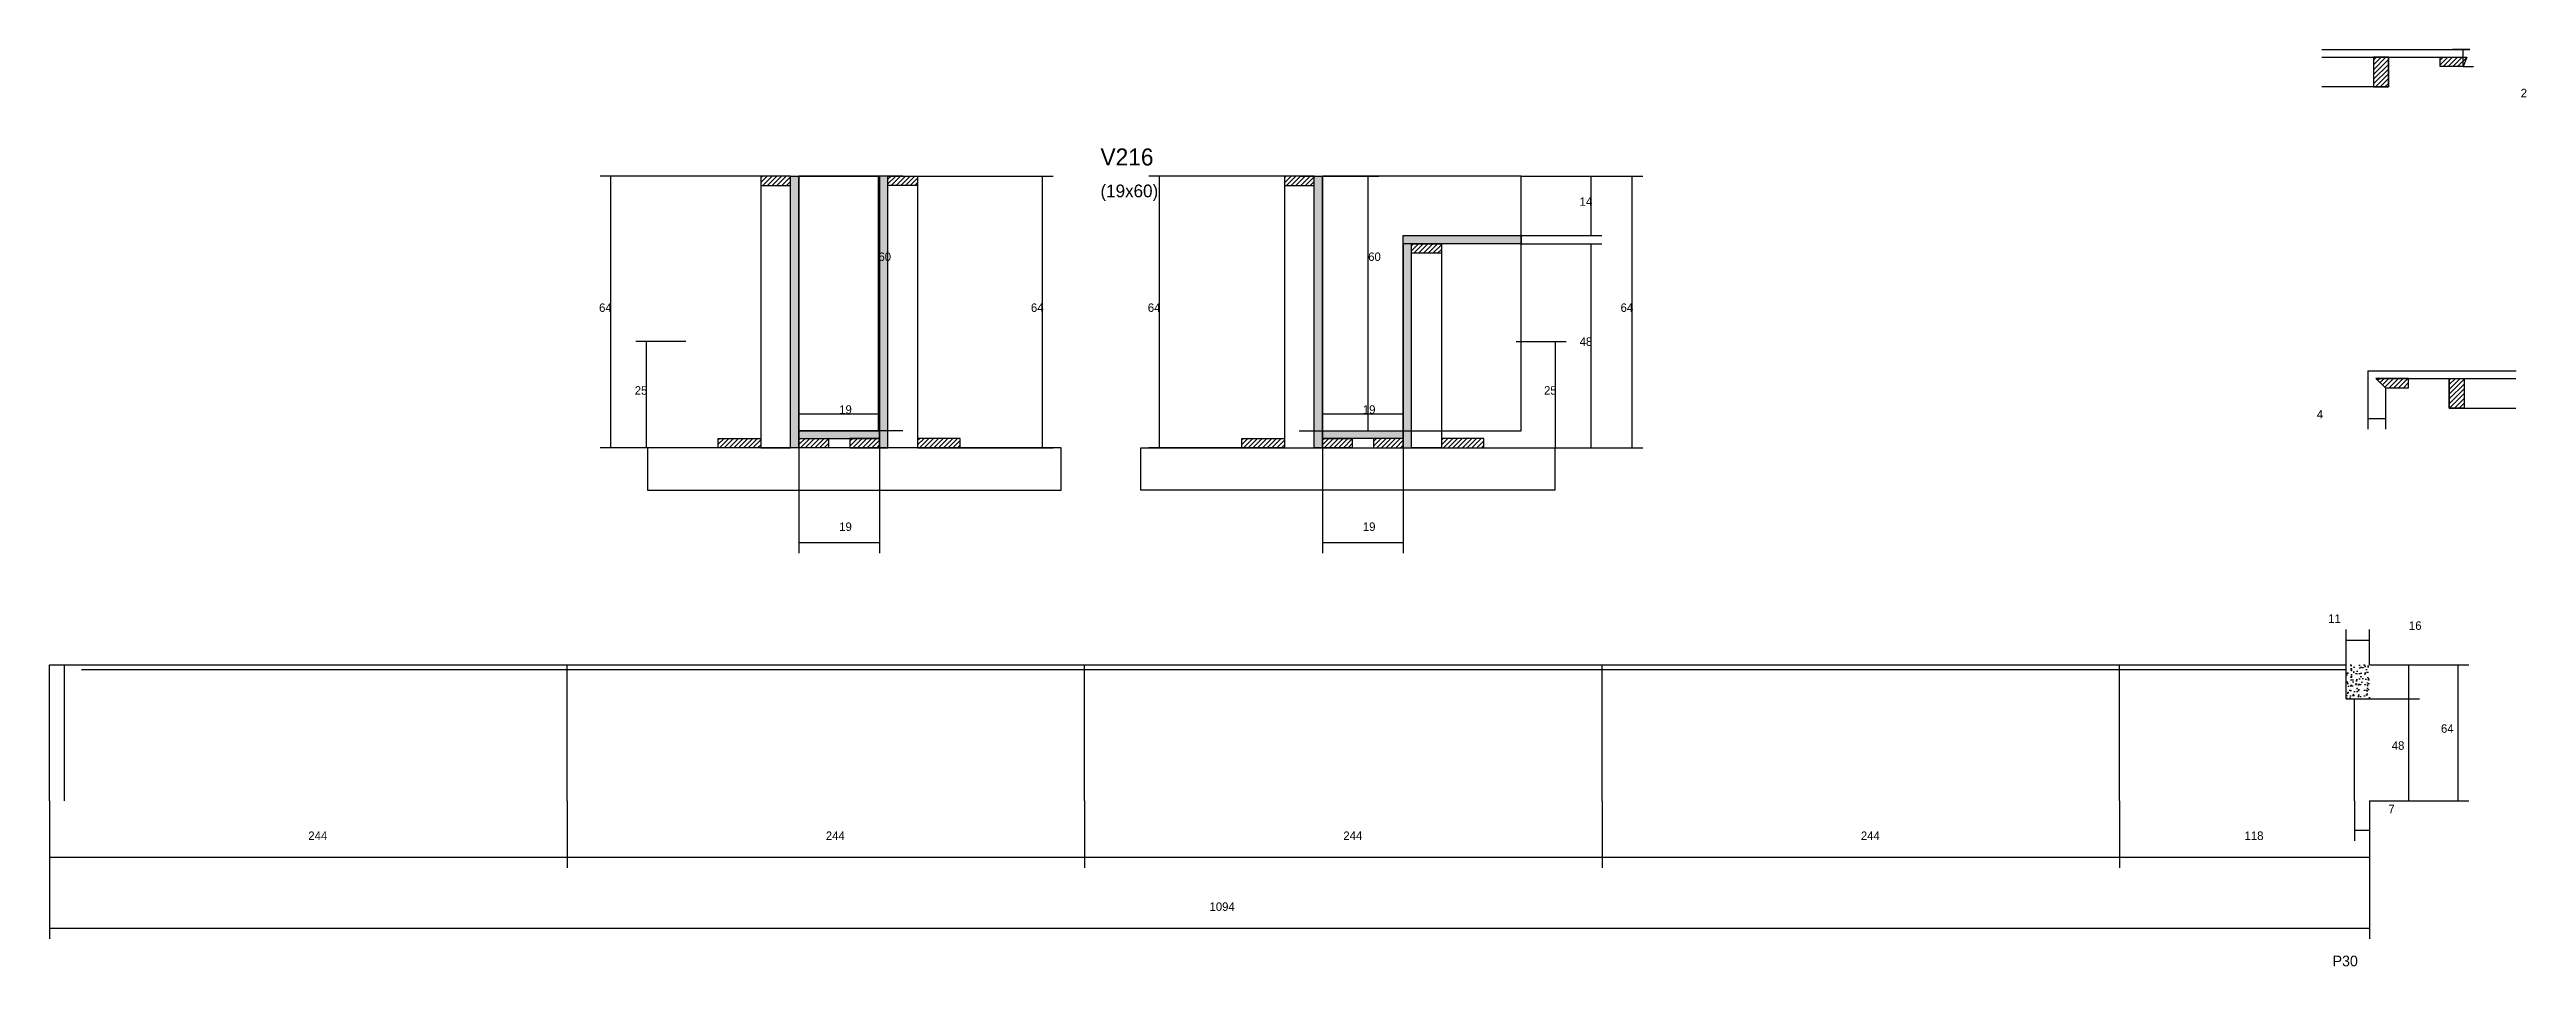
# Model space of a CAD drawing. Header units: metres. Extents: x -65046 to 21926, y -45195 to 1016.
# Drawn here: x 17104 to 18272, y -13572 to -13140 of the extents above; entities that cross this region are included whole.
import ezdxf

# ---------------------------------------------------------------- set-up
doc = ezdxf.new("R2010")
doc.units = ezdxf.units.M
for name, color, linetype in [('CONCRETO', 251, 'Continuous'), ('COTA', 241, 'Continuous'), ('Hachura', 253, 'Continuous'), ('Madeira', 126, 'Continuous'), ('NOMENCLATURA', 7, 'Continuous'), ('Painéis', 200, 'Continuous'), ('SARR_2.2x7', 40, 'Continuous'), ('Texto Seção', 7, 'Continuous')]:
    doc.layers.add(name, color=color, linetype=linetype)

msp = doc.modelspace()

# ---------------------------------------------------------------- texts
at = {"layer": 'COTA'}
for s, p in [('2', (18269.6, -13162.9)), ('14', (17825.9, -13214)), ('60', (17495.3, -13240)), ('60', (17726.2, -13240)), ('64', (17363.6, -13264)), ('64', (17567.2, -13264)), ('64', (17622.3, -13264)), ('64', (17845.2, -13264)), ('48', (17825.9, -13280)), ('25', (17380.4, -13303)), ('25', (17809.1, -13303)), ('19', (17476.8, -13312)), ('19', (17723.7, -13312)), ('4', (18173.5, -13314.2)), ('19', (17476.8, -13367.2)), ('19', (17723.7, -13367.2)), ('7', (18207.2, -13500.2)), ('244', (17226.5, -13512.8)), ('244', (17470.5, -13512.8)), ('244', (17714.5, -13512.8)), ('244', (17958.5, -13512.8)), ('118', (18139.4, -13512.8)), ('1094', (17651.4, -13546.2))]:
    msp.add_text(s, height=4, dxfattribs=at).set_placement(p)
at = {"layer": 'NOMENCLATURA'}
msp.add_text('P30', height=5, dxfattribs=at).set_placement((18180.9, -13572.3))
at = {"layer": 'Painéis'}
for s, p in [('11', (18178.8, -13410.5)), ('16', (18216.9, -13413.8)), ('64', (18232, -13462.3)), ('48', (18208.8, -13470.3))]:
    msp.add_text(s, height=4, dxfattribs=at).set_placement(p)
at = {"layer": 'Texto Seção'}
for s, height, p in [('V216', 8, (17600, -13195)), ('(19x60)', 6, (17600, -13210))]:
    msp.add_text(s, height=height, dxfattribs=at).set_placement(p)

# ---------------------------------------------------------------- hatches: boundary and pattern name
at = {"layer": 'COTA'}
h = msp.add_hatch(dxfattribs=at)
h.set_pattern_fill('AR-CONC', scale=0.03)
h.paths.add_polyline_path([(18198.3, -13430.3), (18187.3, -13430.3), (18187.3, -13446.3), (18198.3, -13446.3)])
at = {"layer": 'Hachura'}
h = msp.add_hatch(dxfattribs=at)
h.set_pattern_fill('ANSI31', scale=0.5)
h.paths.add_polyline_path([(18207.2, -13144), (18200.2, -13144), (18200.2, -13158), (18207.2, -13158)])
h = msp.add_hatch(dxfattribs=at)
h.set_pattern_fill('ANSI31', scale=0.5)
h.paths.add_polyline_path([(18244.2, -13144), (18242.4, -13148.4), (18242.4, -13148.4), (18231.6, -13148.4), (18231.6, -13148.4), (18231.6, -13144), (18231.6, -13144), (18244.2, -13144)])
h = msp.add_hatch(dxfattribs=at)
h.set_pattern_fill('ANSI31', scale=0.5)
h.paths.add_polyline_path([(17453.8, -13204.4), (17453.8, -13200), (17453.8, -13200), (17439.8, -13200), (17439.8, -13200), (17439.8, -13204.4), (17439.8, -13204.4), (17453.8, -13204.4)])
h = msp.add_hatch(color=8, dxfattribs=at)
h.dxf.hatch_style = 1
h.paths.add_polyline_path([(17453.8, -13200), (17457.8, -13200), (17457.8, -13200), (17457.8, -13328), (17457.8, -13328), (17453.8, -13328), (17453.8, -13328), (17453.8, -13200)])
h = msp.add_hatch(color=8, dxfattribs=at)
h.dxf.hatch_style = 1
h.paths.add_polyline_path([(17499.8, -13200), (17495.8, -13200), (17495.8, -13200), (17495.8, -13328), (17495.8, -13328), (17499.8, -13328), (17499.8, -13328), (17499.8, -13200)])
h = msp.add_hatch(dxfattribs=at)
h.set_pattern_fill('ANSI31', scale=0.5)
h.paths.add_polyline_path([(17499.8, -13204.4), (17499.8, -13200), (17499.8, -13200), (17513.8, -13200), (17513.8, -13200), (17513.8, -13204.4), (17513.8, -13204.4), (17499.8, -13204.4)])
h = msp.add_hatch(dxfattribs=at)
h.set_pattern_fill('ANSI31', scale=0.5)
h.paths.add_polyline_path([(17700.7, -13204.4), (17700.7, -13200), (17700.7, -13200), (17686.7, -13200), (17686.7, -13200), (17686.7, -13204.4), (17686.7, -13204.4), (17700.7, -13204.4)])
h = msp.add_hatch(color=8, dxfattribs=at)
h.dxf.hatch_style = 1
h.paths.add_polyline_path([(17700.7, -13200), (17704.7, -13200), (17704.7, -13200), (17704.7, -13328), (17704.7, -13328), (17700.7, -13328), (17700.7, -13328), (17700.7, -13200)])
h = msp.add_hatch(color=8, dxfattribs=at)
h.dxf.hatch_style = 1
h.paths.add_polyline_path([(17746.7, -13228), (17742.7, -13228), (17742.7, -13228), (17742.7, -13328), (17742.7, -13328), (17746.7, -13328), (17746.7, -13328), (17746.7, -13228)])
h = msp.add_hatch(color=8, dxfattribs=at)
h.dxf.hatch_style = 1
h.paths.add_polyline_path([(17742.7, -13232), (17742.7, -13228), (17742.7, -13228), (17798.3, -13228), (17798.3, -13228), (17798.3, -13232), (17798.3, -13232), (17742.7, -13232)])
h = msp.add_hatch(dxfattribs=at)
h.set_pattern_fill('ANSI31', scale=0.5)
h.paths.add_polyline_path([(17746.7, -13236.4), (17746.7, -13232), (17746.7, -13232), (17760.7, -13232), (17760.7, -13232), (17760.7, -13236.4), (17760.7, -13236.4), (17746.7, -13236.4)])
h = msp.add_hatch(dxfattribs=at)
h.set_pattern_fill('ANSI31', scale=0.5)
h.paths.add_polyline_path([(18201.3, -13295.3), (18205.9, -13299.7), (18205.9, -13299.7), (18216.7, -13299.7), (18216.7, -13299.7), (18216.7, -13295.3), (18216.7, -13295.3), (18201.3, -13295.3)])
h = msp.add_hatch(dxfattribs=at)
h.set_pattern_fill('ANSI31', scale=0.5)
h.paths.add_polyline_path([(18235.9, -13295.3), (18242.9, -13295.3), (18242.9, -13309.3), (18235.9, -13309.3)])
h = msp.add_hatch(dxfattribs=at)
h.set_pattern_fill('ANSI31', scale=0.5)
h.paths.add_polyline_path([(17419.8, -13328), (17419.8, -13323.6), (17419.8, -13323.6), (17439.8, -13323.6), (17439.8, -13323.6), (17439.8, -13328), (17439.8, -13328), (17419.8, -13328)])
h = msp.add_hatch(color=8, dxfattribs=at)
h.dxf.hatch_style = 1
h.paths.add_polyline_path([(17495.8, -13323.6), (17495.8, -13320), (17495.8, -13320), (17457.8, -13320), (17457.8, -13320), (17457.8, -13323.6), (17457.8, -13323.6), (17495.8, -13323.6)])
h = msp.add_hatch(dxfattribs=at)
h.set_pattern_fill('ANSI31', scale=0.5)
h.paths.add_polyline_path([(17457.8, -13328), (17457.8, -13323.6), (17457.8, -13323.6), (17471.8, -13323.6), (17471.8, -13323.6), (17471.8, -13328), (17471.8, -13328), (17457.8, -13328)])
h = msp.add_hatch(dxfattribs=at)
h.set_pattern_fill('ANSI31', scale=0.5)
h.paths.add_polyline_path([(17495.8, -13328), (17495.8, -13323.6), (17495.8, -13323.6), (17481.8, -13323.6), (17481.8, -13323.6), (17481.8, -13328), (17481.8, -13328), (17495.8, -13328)])
h = msp.add_hatch(dxfattribs=at)
h.set_pattern_fill('ANSI31', scale=0.5)
h.paths.add_polyline_path([(17533.8, -13328), (17533.8, -13323.6), (17533.8, -13323.6), (17513.8, -13323.6), (17513.8, -13323.6), (17513.8, -13328), (17513.8, -13328), (17533.8, -13328)])
h = msp.add_hatch(dxfattribs=at)
h.set_pattern_fill('ANSI31', scale=0.5)
h.paths.add_polyline_path([(17666.7, -13328), (17666.7, -13323.6), (17666.7, -13323.6), (17686.7, -13323.6), (17686.7, -13323.6), (17686.7, -13328), (17686.7, -13328), (17666.7, -13328)])
h = msp.add_hatch(color=8, dxfattribs=at)
h.dxf.hatch_style = 1
h.paths.add_polyline_path([(17704.7, -13323.6), (17704.7, -13320), (17704.7, -13320), (17742.7, -13320), (17742.7, -13320), (17742.7, -13323.6), (17742.7, -13323.6), (17704.7, -13323.6)])
h = msp.add_hatch(dxfattribs=at)
h.set_pattern_fill('ANSI31', scale=0.5)
h.paths.add_polyline_path([(17704.7, -13328), (17704.7, -13323.6), (17704.7, -13323.6), (17718.7, -13323.6), (17718.7, -13323.6), (17718.7, -13328), (17718.7, -13328), (17704.7, -13328)])
h = msp.add_hatch(dxfattribs=at)
h.set_pattern_fill('ANSI31', scale=0.5)
h.paths.add_polyline_path([(17742.7, -13328), (17742.7, -13323.6), (17742.7, -13323.6), (17728.7, -13323.6), (17728.7, -13323.6), (17728.7, -13328), (17728.7, -13328), (17742.7, -13328)])
h = msp.add_hatch(dxfattribs=at)
h.set_pattern_fill('ANSI31', scale=0.5)
h.paths.add_polyline_path([(17780.7, -13328), (17780.7, -13323.6), (17780.7, -13323.6), (17760.7, -13323.6), (17760.7, -13323.6), (17760.7, -13328), (17760.7, -13328), (17780.7, -13328)])

# ---------------------------------------------------------------- linework, layer by layer
at = {"layer": 'CONCRETO'}
for points in [[(17457.8, -13200), (17457.8, -13200), (17495.8, -13200), (17495.8, -13228), (17495.8, -13228), (17495.8, -13320), (17457.8, -13320), (17457.8, -13200)], [(17457.8, -13320), (17495.8, -13320), (17495.8, -13200), (17457.8, -13200)], [(17798.3, -13228), (17798.3, -13200), (17704.7, -13200), (17704.7, -13228), (17704.7, -13228), (17704.7, -13320), (17742.7, -13320), (17742.7, -13228)], [(17704.7, -13320), (17798.3, -13320), (17798.3, -13200), (17704.7, -13200)]]:
    msp.add_lwpolyline(points, close=True, dxfattribs=at)
at = {"layer": 'COTA'}
for p, q in [((18245.6, -13140.4), (18237.4, -13140.4)), ((18242.4, -13148.4), (18242.4, -13140.4)), ((18242.4, -13148.4), (18247.4, -13148.4)), ((17439.8, -13200), (17364.1, -13200)), ((17369.1, -13328), (17369.1, -13200)), ((17506.8, -13200), (17490.3, -13200)), ((17495.3, -13320), (17495.3, -13200)), ((17513.8, -13200), (17577.7, -13200)), ((17572.7, -13328), (17572.7, -13200)), ((17686.7, -13200), (17622.8, -13200)), ((17627.8, -13328), (17627.8, -13200)), ((17693.7, -13200), (17731.2, -13200)), ((17726.2, -13320), (17726.2, -13200)), ((17798.3, -13200), (17855.7, -13200)), ((17798.3, -13200), (17836.4, -13200)), ((17831.4, -13228), (17831.4, -13200)), ((17850.7, -13328), (17850.7, -13200)), ((17798.3, -13228), (17836.4, -13228)), ((17798.3, -13232), (17836.4, -13232)), ((17831.4, -13328), (17831.4, -13232)), ((17404.5, -13278), (17380.9, -13278)), ((17385.9, -13328), (17385.9, -13278)), ((17796, -13278), (17819.6, -13278)), ((17814.6, -13328), (17814.6, -13278)), ((18197.5, -13291.7), (18197.5, -13319.2)), ((18205.9, -13299.7), (18205.9, -13319.2)), ((17457.8, -13328), (17457.8, -13307)), ((17457.8, -13312), (17495.8, -13312)), ((17495.8, -13328), (17495.8, -13307)), ((17704.7, -13328), (17704.7, -13307)), ((17704.7, -13312), (17742.7, -13312)), ((17742.7, -13328), (17742.7, -13307)), ((17506.8, -13320), (17490.3, -13320)), ((17693.7, -13320), (17731.2, -13320)), ((18197.5, -13314.2), (18205.9, -13314.2)), ((17424.2, -13328), (17364.1, -13328)), ((17404.5, -13328), (17380.9, -13328)), ((17457.8, -13328), (17457.8, -13377.7)), ((17495.8, -13328), (17495.8, -13377.7)), ((17529.4, -13328), (17577.7, -13328)), ((17671.1, -13328), (17622.8, -13328)), ((17704.7, -13328), (17704.7, -13377.7)), ((17742.7, -13328), (17742.7, -13377.7)), ((17776.3, -13328), (17855.7, -13328)), ((17776.3, -13328), (17836.4, -13328)), ((17796, -13328), (17819.6, -13328)), ((17457.8, -13372.7), (17495.8, -13372.7)), ((17704.7, -13372.7), (17742.7, -13372.7)), ((17104.5, -13494.3), (17104.5, -13525.9)), ((17104.5, -13494.3), (17104.5, -13559.4)), ((17348.5, -13494.3), (17348.5, -13525.9)), ((17348.5, -13494.3), (17348.5, -13525.9)), ((17592.5, -13494.3), (17592.5, -13525.9)), ((17592.5, -13494.3), (17592.5, -13525.9)), ((17836.5, -13494.3), (17836.5, -13525.9)), ((17836.5, -13494.3), (17836.5, -13525.9)), ((18080.5, -13494.3), (18080.5, -13525.9)), ((18080.5, -13494.3), (18080.5, -13525.9)), ((18191.3, -13494.3), (18191.3, -13513.2)), ((18198.3, -13494.3), (18198.3, -13525.9)), ((18198.3, -13494.3), (18198.3, -13559.4)), ((18198.3, -13494.3), (18198.3, -13513.2)), ((18191.3, -13508.2), (18198.3, -13508.2)), ((17104.5, -13520.9), (17348.5, -13520.9)), ((17348.5, -13520.9), (17592.5, -13520.9)), ((17592.5, -13520.9), (17836.5, -13520.9)), ((17836.5, -13520.9), (18080.5, -13520.9)), ((18080.5, -13520.9), (18198.3, -13520.9)), ((17104.5, -13554.4), (18198.3, -13554.4))]:
    msp.add_line(p, q, dxfattribs=at)
at = {"layer": 'Madeira'}
for points in [[(18207.2, -13144), (18207.2, -13158), (18175.8, -13158)], [(18235.9, -13295.3), (18235.9, -13309.3), (18267.3, -13309.3)]]:
    msp.add_lwpolyline(points, dxfattribs=at)
for points in [[(18207.2, -13158), (18207.2, -13144), (18200.2, -13144), (18200.2, -13158)], [(18231.6, -13144), (18244.2, -13144), (18242.4, -13148.4), (18231.6, -13148.4)], [(17453.8, -13204.4), (17453.8, -13200), (17439.8, -13200), (17439.8, -13204.4)], [(17453.8, -13200), (17439.8, -13200), (17439.8, -13328), (17453.8, -13328)], [(17499.8, -13204.4), (17499.8, -13200), (17513.8, -13200), (17513.8, -13204.4)], [(17499.8, -13200), (17513.8, -13200), (17513.8, -13328), (17499.8, -13328)], [(17700.7, -13204.4), (17700.7, -13200), (17686.7, -13200), (17686.7, -13204.4)], [(17700.7, -13200), (17686.7, -13200), (17686.7, -13328), (17700.7, -13328)], [(17746.7, -13236.4), (17746.7, -13232), (17760.7, -13232), (17760.7, -13236.4)], [(17746.7, -13232), (17760.7, -13232), (17760.7, -13328), (17746.7, -13328)], [(18216.7, -13295.3), (18201.3, -13295.3), (18205.9, -13299.7), (18216.7, -13299.7)], [(18235.9, -13309.3), (18235.9, -13295.3), (18242.9, -13295.3), (18242.9, -13309.3)], [(17419.8, -13328), (17419.8, -13323.6), (17439.8, -13323.6), (17439.8, -13328)], [(17457.8, -13328), (17457.8, -13323.6), (17471.8, -13323.6), (17471.8, -13328)], [(17495.8, -13328), (17495.8, -13323.6), (17481.8, -13323.6), (17481.8, -13328)], [(17533.8, -13328), (17533.8, -13323.6), (17513.8, -13323.6), (17513.8, -13328)], [(17666.7, -13328), (17666.7, -13323.6), (17686.7, -13323.6), (17686.7, -13328)], [(17704.7, -13328), (17704.7, -13323.6), (17718.7, -13323.6), (17718.7, -13328)], [(17742.7, -13328), (17742.7, -13323.6), (17728.7, -13323.6), (17728.7, -13328)], [(17780.7, -13328), (17780.7, -13323.6), (17760.7, -13323.6), (17760.7, -13328)], [(17386.4, -13348), (17581.5, -13348), (17581.5, -13328), (17386.4, -13328)], [(17814.2, -13348), (17619, -13348), (17619, -13328), (17814.2, -13328)]]:
    msp.add_lwpolyline(points, close=True, dxfattribs=at)
at = {"layer": 'Painéis'}
for p, q in [((18175.8, -13140.4), (18245.6, -13140.4)), ((18175.8, -13144), (18244.2, -13144)), ((17457.8, -13328), (17457.8, -13200)), ((17495.8, -13328), (17495.8, -13200)), ((17704.7, -13328), (17704.7, -13200)), ((17742.7, -13228), (17798.3, -13228)), ((17742.7, -13232), (17742.7, -13228)), ((17798.3, -13232), (17798.3, -13228)), ((17742.7, -13328), (17742.7, -13232)), ((18197.5, -13291.7), (18267.4, -13291.7)), ((18201.3, -13295.3), (18267.3, -13295.3)), ((17457.8, -13320), (17495.8, -13320)), ((17457.8, -13323.6), (17457.8, -13320)), ((17495.8, -13323.6), (17495.8, -13320)), ((17704.7, -13320), (17742.7, -13320)), ((17704.7, -13323.6), (17704.7, -13320)), ((17742.7, -13323.6), (17742.7, -13320)), ((18187.3, -13430.3), (18187.3, -13413.6)), ((18198.3, -13430.3), (18198.3, -13413.6)), ((18187.3, -13418.6), (18198.3, -13418.6)), ((17104.5, -13430.3), (18187.3, -13430.3)), ((17104.5, -13494.3), (17104.5, -13430.3)), ((17348.5, -13494.3), (17348.5, -13430.3)), ((17592.5, -13494.3), (17592.5, -13430.3)), ((17836.5, -13494.3), (17836.5, -13430.3)), ((18080.5, -13494.3), (18080.5, -13430.3)), ((18187.3, -13446.3), (18187.3, -13430.3)), ((18198.3, -13430.3), (18221.9, -13430.3)), ((18198.3, -13430.3), (18245.1, -13430.3)), ((18216.9, -13446.3), (18216.9, -13430.3)), ((18240.1, -13494.3), (18240.1, -13430.3)), ((18187.3, -13446.3), (18198.3, -13446.3)), ((18198.3, -13446.3), (18221.9, -13446.3)), ((18198.3, -13446.3), (18221.9, -13446.3)), ((18216.9, -13494.3), (18216.9, -13446.3)), ((18198.3, -13494.3), (18221.9, -13494.3)), ((18198.3, -13494.3), (18245.1, -13494.3))]:
    msp.add_line(p, q, dxfattribs=at)
for points in [[(17453.8, -13200), (17457.8, -13200), (17457.8, -13328), (17453.8, -13328)], [(17499.8, -13200), (17495.8, -13200), (17495.8, -13328), (17499.8, -13328)], [(17700.7, -13200), (17704.7, -13200), (17704.7, -13328), (17700.7, -13328)], [(17742.7, -13232), (17742.7, -13228), (17798.3, -13228), (17798.3, -13232)], [(17746.7, -13232), (17742.7, -13232), (17742.7, -13328), (17746.7, -13328)], [(17495.8, -13323.6), (17495.8, -13320), (17457.8, -13320), (17457.8, -13323.6)], [(17704.7, -13323.6), (17704.7, -13320), (17742.7, -13320), (17742.7, -13323.6)]]:
    msp.add_lwpolyline(points, close=True, dxfattribs=at)
at = {"layer": 'SARR_2.2x7'}
for p, q in [((17111.5, -13494.3), (17111.5, -13430.3)), ((17119.5, -13432.5), (17348.5, -13432.5)), ((17348.5, -13432.5), (17592.5, -13432.5)), ((17592.5, -13432.5), (17836.5, -13432.5)), ((17836.5, -13432.5), (18080.5, -13432.5)), ((18080.5, -13432.5), (18187.3, -13432.5)), ((18191.3, -13494.3), (18191.3, -13446.3))]:
    msp.add_line(p, q, dxfattribs=at)

msp.set_redraw_order([(e.dxf.handle, doc.entitydb.next_handle()) for e in msp.query("TEXT MTEXT ATTDEF DIMENSION ARC_DIMENSION")])  # texts and dimensions are drawn at this point

doc.saveas('drawing.dxf')
